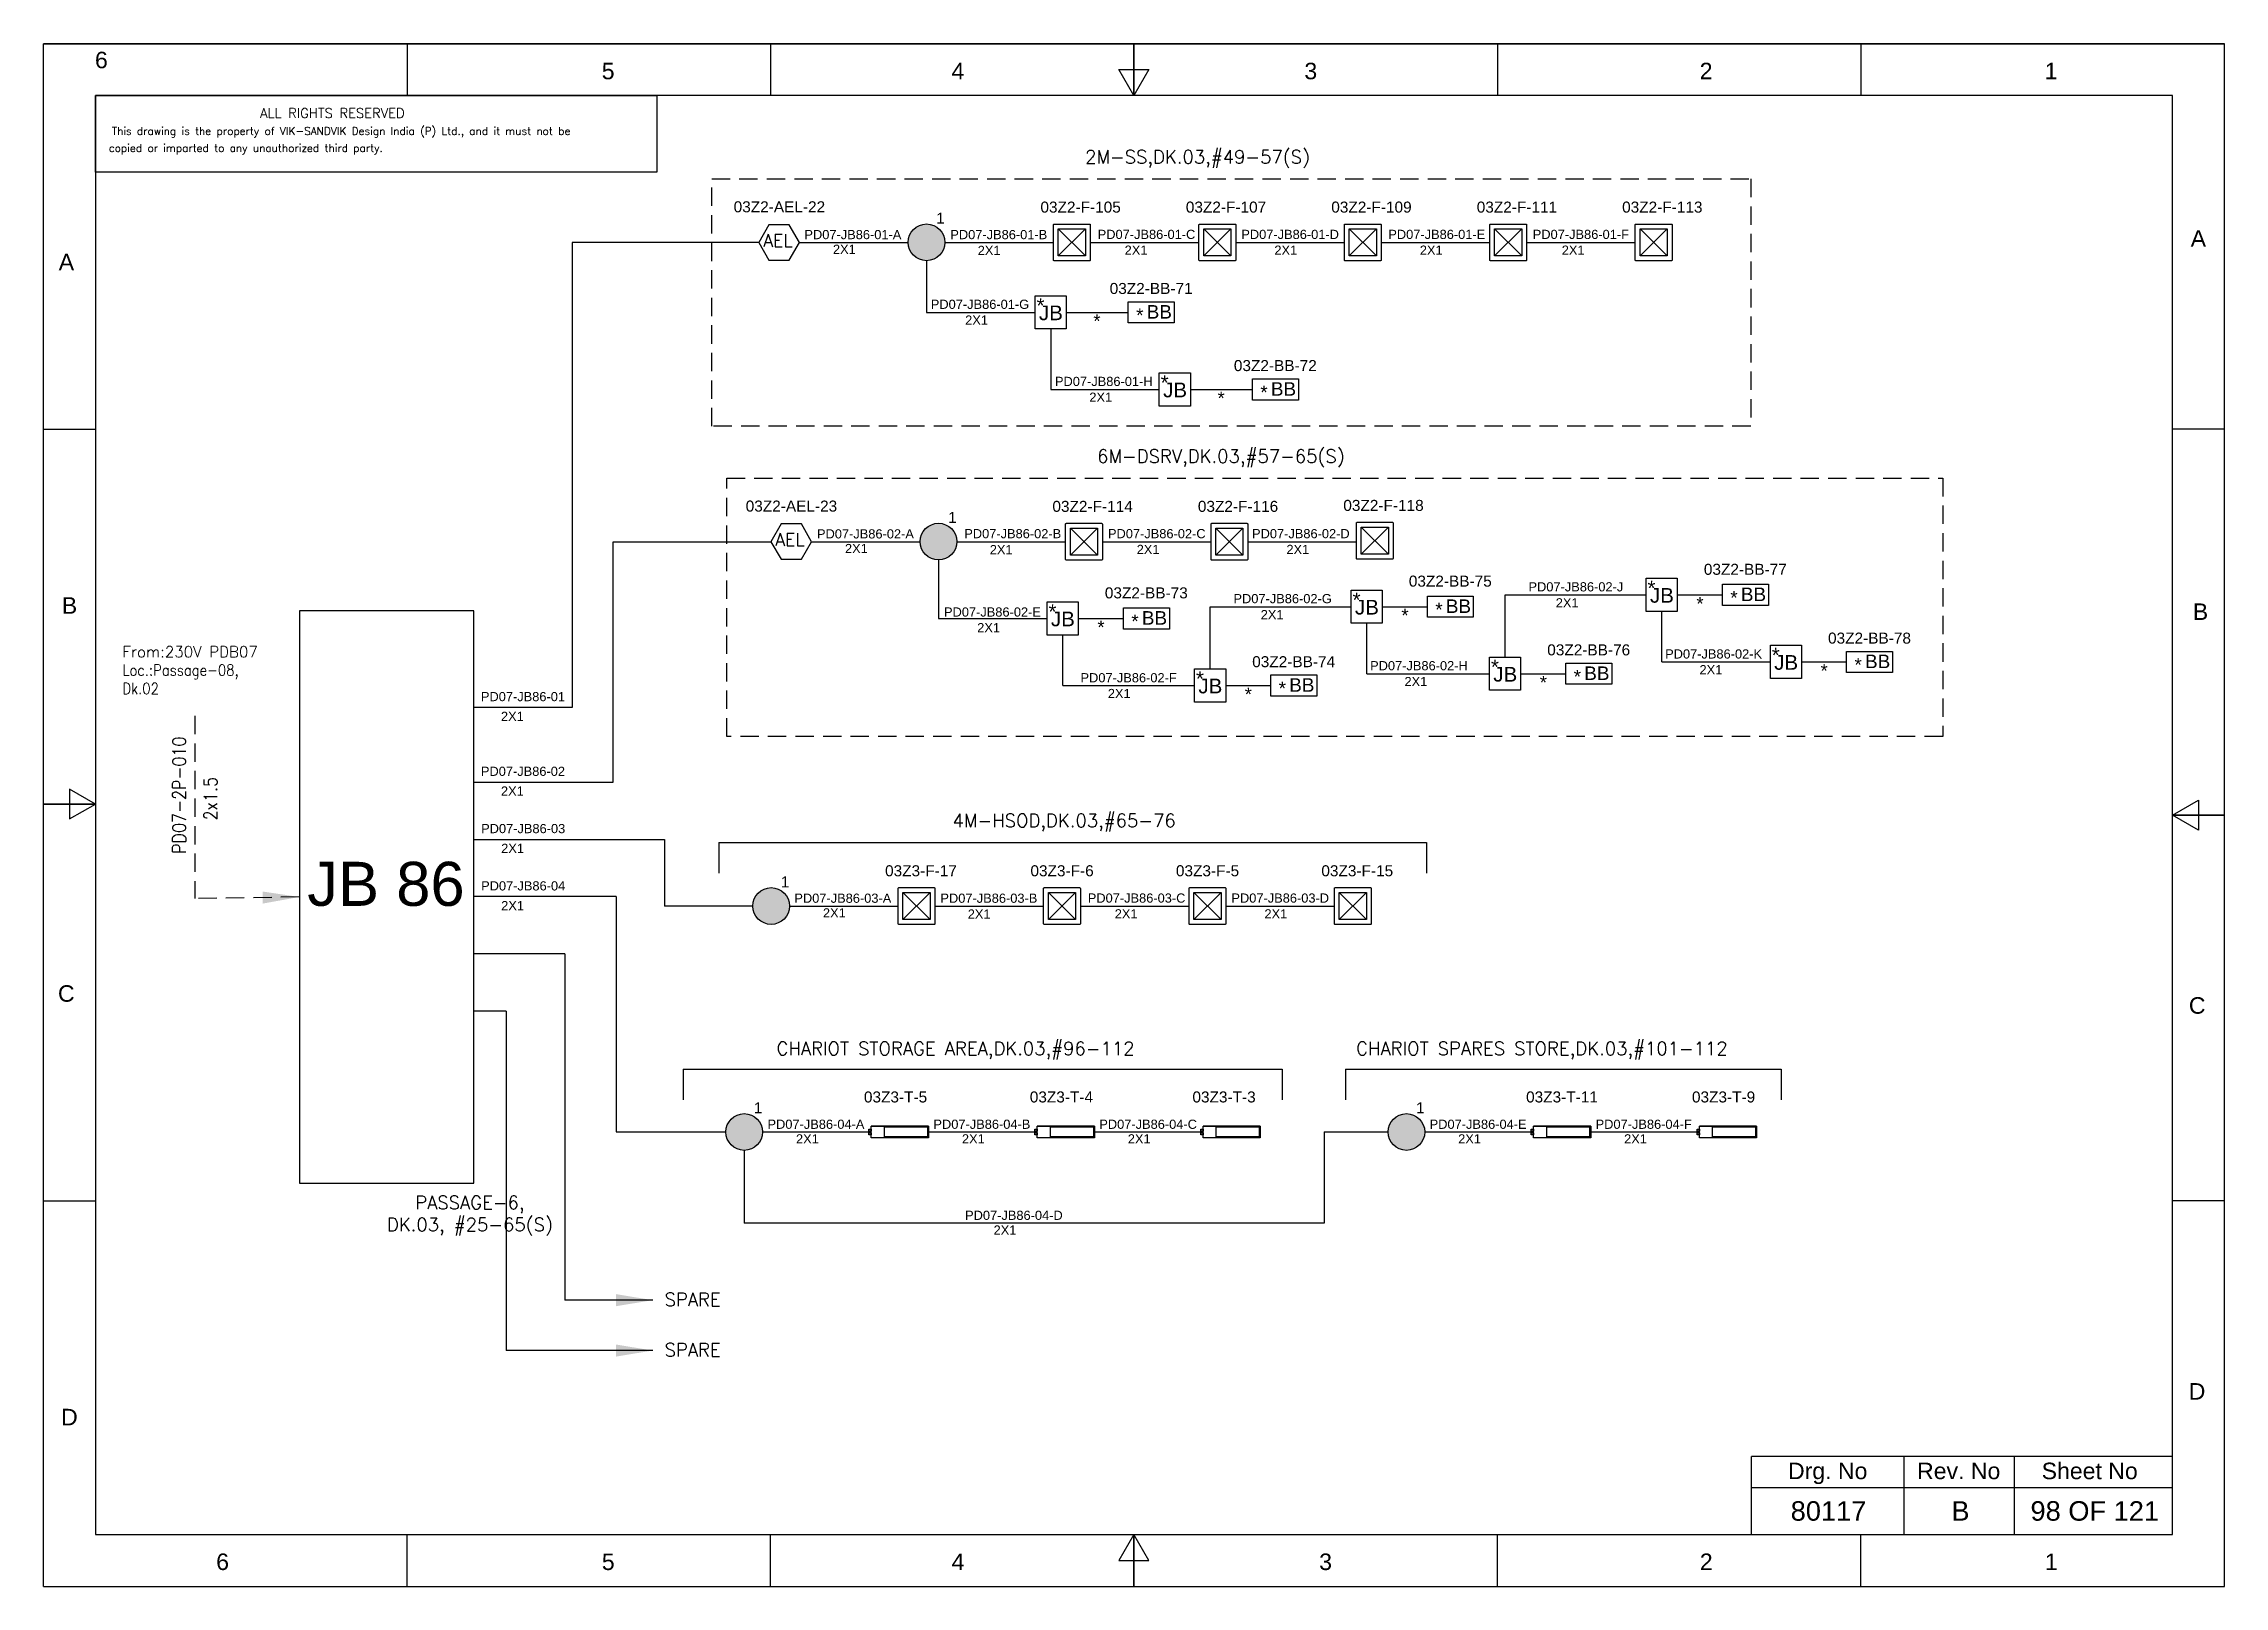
# Model space of a CAD drawing. Header units: inches. Extents: x -3311 to 1429, y -713 to 2436.
# Drawn here: x -340.5 to -43.5, y 98.9 to 309 of the extents above; entities that cross this region are included whole.
import ezdxf
from ezdxf.enums import TextEntityAlignment as Align

# ---------------------------------------------------------------- set-up
doc = ezdxf.new("R2010")
doc.units = ezdxf.units.IN
doc.linetypes.add('HIDDEN', pattern=[0.375, 0.25, -0.125])
doc.linetypes.add('SOLID', pattern=[0])
for name, color, linetype in [('BB', 7, 'Continuous'), ('Fmount', 7, 'Continuous'), ('LINE', 3, 'SOLID')]:
    doc.layers.add(name, color=color, linetype=linetype)
for name, color, linetype, lineweight in [('ELEC_TXT-025', 1, 'Continuous', 25), ('HEL-025', 1, 'Continuous', 25), ('HEL-035', 2, 'Continuous', 35)]:
    doc.layers.add(name, color=color, linetype=linetype, lineweight=lineweight)
doc.styles.add('_NORMAL', font='arial.ttf')
doc.styles.add('ROMAN S', font='romans.shx')
doc.styles.add('ROMANS', font='simplex.shx', dxfattribs={"width": 0.88})
doc.styles.get("Standard").update_dxf_attribs({"font": 'arial.ttf'})
doc.dimstyles.get("Standard").update_dxf_attribs({"dimtxt": 0.18, "dimasz": 0.18, "dimexe": 0.18, "dimexo": 0.0625, "dimgap": 0.09, "dimtad": 0, "dimtih": 1, "dimtoh": 1, "dimdec": 4, "dimzin": 0, "dimdsep": 46, "dimtxsty": 'Standard', "dimcen": 0.09, "dimadec": 0, "dimazin": 0, "dimtfac": 1, "dimtdec": 4, "dimtofl": 0, "dimtmove": 0, "dimatfit": 3, "dimfxl": 1, "dimtolj": 1, "dimtzin": 0, "dimarcsym": 0})

msp = doc.modelspace()

# ---------------------------------------------------------------- texts
at = {"color": 7}
for s, height, p in [('PD07-JB86-01-A', 1.25, (-236.91, 282.38, 0.03)), ('PD07-JB86-01-B', 1.25, (-217.04, 282.38, 0.05)), ('PD07-JB86-01-C', 1.25, (-196.97, 282.41, 0.11)), ('PD07-JB86-01-D', 1.25, (-177.41, 282.41, 0.14)), ('PD07-JB86-01-E', 1.25, (-157.39, 282.41, 0.16)), ('PD07-JB86-01-F', 1.25, (-137.72, 282.41, 0.19)), ('2X1', 1.25, (-233.03, 280.38)), ('2X1', 1.25, (-213.31, 280.23)), ('2X1', 1.25, (-193.3, 280.26, 0.03)), ('2X1', 1.25, (-172.91, 280.26, 0.03)), ('2X1', 1.25, (-153.1, 280.26, 0.03)), ('2X1', 1.25, (-133.77, 280.26, 0.03)), ('PD07-JB86-01-G', 1.25, (-219.7, 272.89, 0.16)), ('2X1', 1.25, (-215.02, 270.74)), ('*', 1.8, (-197.56, 270.33)), ('PD07-JB86-01-H', 1.25, (-202.79, 262.39, 0.16)), ('2X1', 1.25, (-198.11, 260.24)), ('*', 1.8, (-180.65, 259.83)), ('PD07-JB86-02-A', 1.25, (-235.2, 241.63, 0.05)), ('2X1', 1.25, (-231.39, 239.63)), ('PD07-JB86-02-B', 1.25, (-215.14, 241.66, 0.08)), ('2X1', 1.25, (-211.67, 239.48)), ('PD07-JB86-02-C', 1.25, (-195.57, 241.66, 0.14)), ('2X1', 1.25, (-191.66, 239.51, 0.03)), ('PD07-JB86-02-D', 1.25, (-175.95, 241.66, 0.19)), ('2X1', 1.25, (-171.27, 239.51, 0.03)), ('PD07-JB86-02-J', 1.25, (-138.3, 234.42, 0.08)), ('PD07-JB86-02-E', 1.25, (-217.9, 230.99, 0.03)), ('PD07-JB86-02-G', 1.25, (-178.48, 232.81, 0.08)), ('2X1', 1.25, (-174.77, 230.63, -0.03)), ('*', 1.8, (-155.61, 230.25)), ('2X1', 1.25, (-134.59, 232.24, -0.03)), ('*', 1.8, (-115.43, 231.85)), ('2X1', 1.25, (-213.38, 228.86)), ('*', 1.8, (-197.01, 228.64)), ('PD07-JB86-02-K', 1.25, (-119.69, 225.28, 0.16)), ('PD07-JB86-02-F', 1.25, (-199.31, 222.04, 0.03)), ('PD07-JB86-02-H', 1.25, (-159.87, 223.68, 0.16)), ('2X1', 1.25, (-155.19, 221.52)), ('*', 1.8, (-136.76, 221.12)), ('2X1', 1.25, (-115.01, 223.13)), ('*', 1.8, (-98.52, 222.72)), ('PD07-JB86-01', 1.25, (-280.97, 219.47)), ('2X1', 1.25, (-195.59, 219.89, -0.03)), ('*', 1.8, (-176.94, 219.51)), ('2X1', 1.25, (-278.24, 216.78)), ('PD07-JB86-02', 1.25, (-280.97, 209.3)), ('2X1', 1.25, (-278.24, 206.61)), ('PD07-JB86-03', 1.25, (-280.94, 201.5)), ('2X1', 1.25, (-278.21, 198.81)), ('PD07-JB86-04', 1.25, (-280.94, 193.7)), ('PD07-JB86-03-A', 1.25, (-238.28, 192.02, 0.03)), ('PD07-JB86-03-B', 1.25, (-218.39, 192.02, 0.03)), ('PD07-JB86-03-C', 1.25, (-198.32, 192.04, 0.08)), ('PD07-JB86-03-D', 1.25, (-178.76, 192.04, 0.11)), ('2X1', 1.25, (-278.21, 191.01)), ('2X1', 1.25, (-234.39, 190.02)), ('2X1', 1.25, (-214.67, 189.86, -0.03)), ('2X1', 1.25, (-194.65, 189.89)), ('2X1', 1.25, (-174.26, 189.89)), ('PD07-JB86-04-A', 1.25, (-241.94, 161.24, 0.03)), ('2X1', 1.25, (-238.06, 159.25)), ('PD07-JB86-04-B', 1.25, (-219.34, 161.24, 0.03)), ('2X1', 1.25, (-215.46, 159.25)), ('PD07-JB86-04-C', 1.25, (-196.75, 161.24, 0.03)), ('2X1', 1.25, (-192.87, 159.25)), ('PD07-JB86-04-E', 1.25, (-151.76, 161.24, 0.03)), ('2X1', 1.25, (-147.88, 159.25)), ('PD07-JB86-04-F', 1.25, (-129.16, 161.24, 0.03)), ('2X1', 1.25, (-125.28, 159.25)), ('PD07-JB86-04-D', 1.25, (-215.03, 148.84, 0.03)), ('2X1', 1.25, (-211.15, 146.84))]:
    msp.add_text(s, height=height, dxfattribs=at).set_placement(p)
at = {"color": 7, "lineweight": 30}
msp.add_text('JB 86', height=6, dxfattribs=at).set_placement((-293.9, 194.6), align=Align.MIDDLE_CENTER)
at = {"color": 7}
for s, height, p in [('Sheet No', 2.246, (-61.87, 114.66)), ('Drg. No', 2.246, (-97.55, 114.66)), ('Rev. No', 2.246, (-79.71, 114.66)), ('80117', 2.653, (-97.44, 109.21)), ('B', 2.65, (-79.47, 109.21)), ('98 OF 121', 2.653, (-61.18, 109.21))]:
    msp.add_text(s, height=height, dxfattribs=at).set_placement(p, align=Align.MIDDLE_CENTER)
at = {"color": 7, "char_height": 1.8, "attachment_point": 1, "style": '_NORMAL'}
for s, insert, width in [('{\\Fromans|c0;\\C2;2M-SS,DK.03,#49-57(S)}', (-198.69, 294.48, 0.22), 74.3987), ('{\\Fromans|c0;\\C2;6M-DSRV,DK.03,#57-65(S)}', (-197.05, 253.73, 0.22), 74.3987), ('{\\Fromans|c0;\\C2;4M-HSOD,DK.03,#65-76}', (-216.74, 204.11, 0.19), 74.3987), ('{\\Fromans|c0;\\C2;CHARIOT STORAGE AREA,DK.03,#96-112}', (-240.71, 173.09, 0.22), 128.8823), ('{\\Fromans|c0;\\C2;CHARIOT SPARES STORE,DK.03,#101-112}', (-161.78, 173.09, 0.22), 128.8823), ('{\\Fromans|c0;\\C2;SPARE}', (-255.95, 138.91), 8.1658), ('{\\Fromans|c0;\\C2;SPARE}', (-255.95, 132.05), 8.1658)]:
    msp.add_mtext(s, dxfattribs=dict(at, insert=insert, width=width))
at = {"color": 7, "insert": (-329.8, 226.95), "char_height": 1.5, "width": 36.8884, "attachment_point": 1}
msp.add_mtext('{\\Fromans|c0;\\C2;From:230V PDB07 \\P\\Fsimplex|c0;\\W0.88;Loc.:Passage-08,      \\PDk.02}', dxfattribs=at)
at = {"color": 7, "insert": (-322.96, 198.69), "char_height": 1.8, "width": 17.1296, "attachment_point": 1, "rotation": 90, "style": '_NORMAL'}
msp.add_mtext('{\\Fromans|c0;\\W0.88;PD07-2P-010}', dxfattribs=at)
at = {"color": 7, "insert": (-318.69, 203.25), "char_height": 1.8, "attachment_point": 1, "rotation": 90, "style": '_NORMAL'}
msp.add_mtext('{\\Fsimplex|c0;\\W0.88;2x1.5}', dxfattribs=at)
at = {"color": 7, "insert": (-293.77, 152.1), "char_height": 1.8, "attachment_point": 1, "style": '_NORMAL'}
msp.add_mtext('\\pxqc;{\\Fromans|c0;\\C2;PASSAGE-6, \\PDK.03, #25-65(S)}', dxfattribs=at)

# ---------------------------------------------------------------- blocks, each defined once
blk = doc.blocks.new('fr')
at = {"color": 7, "linetype": 'Continuous'}
for p, q in [((33763.99, 4500.4), (33466.99, 4500.4)), ((33466.99, 4500.4), (33763.99, 4500.4)), ((33466.99, 4290.33), (33466.99, 4500.4)), ((33516.49, 4500.4), (33516.49, 4493.33)), ((33565.99, 4500.4), (33565.99, 4493.33)), ((33615.49, 4500.4), (33615.49, 4493.33)), ((33615.49, 4493.33), (33615.49, 4500.4)), ((33615.49, 4500.4), (33615.49, 4493.33)), ((33664.99, 4500.4), (33664.99, 4493.33)), ((33714.49, 4500.4), (33714.49, 4493.33)), ((33763.99, 4290.33), (33763.99, 4500.4)), ((33763.99, 4290.33), (33763.99, 4500.4)), ((33615.49, 4493.33), (33613.45, 4496.87)), ((33613.45, 4496.87), (33617.53, 4496.87)), ((33617.53, 4496.87), (33615.49, 4493.33)), ((33756.92, 4493.33), (33474.06, 4493.33)), ((33474.06, 4493.33), (33474.06, 4297.41)), ((33756.92, 4297.41), (33756.92, 4493.33)), ((33466.99, 4447.89), (33474.06, 4447.89)), ((33763.99, 4447.89), (33756.92, 4447.89)), ((33474.06, 4396.87), (33470.53, 4398.91)), ((33470.53, 4398.91), (33470.53, 4394.83)), ((33466.99, 4396.87), (33474.06, 4396.87)), ((33474.06, 4396.87), (33466.99, 4396.87)), ((33466.99, 4396.87), (33474.06, 4396.87)), ((33470.53, 4394.83), (33474.06, 4396.87)), ((33756.92, 4395.37), (33760.45, 4397.41)), ((33760.45, 4397.41), (33760.45, 4393.33)), ((33763.99, 4395.37), (33756.92, 4395.37)), ((33760.45, 4393.33), (33756.92, 4395.37)), ((33756.92, 4395.37), (33763.99, 4395.37)), ((33763.99, 4395.37), (33756.92, 4395.37)), ((33466.99, 4342.85), (33474.06, 4342.85)), ((33763.99, 4342.85), (33756.92, 4342.85)), ((33474.06, 4297.41), (33756.92, 4297.41)), ((33516.49, 4290.33), (33516.49, 4297.41)), ((33565.99, 4290.33), (33565.99, 4297.41)), ((33615.49, 4297.41), (33613.45, 4293.87)), ((33615.49, 4290.33), (33615.49, 4297.41)), ((33617.53, 4293.87), (33615.49, 4297.41)), ((33615.49, 4297.41), (33615.49, 4290.33)), ((33615.49, 4290.33), (33615.49, 4297.41)), ((33664.99, 4290.33), (33664.99, 4297.41)), ((33714.49, 4290.33), (33714.49, 4297.41)), ((33613.45, 4293.87), (33617.53, 4293.87)), ((33466.99, 4290.33), (33763.99, 4290.33)), ((33466.99, 4290.33), (33763.99, 4290.33))]:
    blk.add_line(p, q, dxfattribs=at)
at = {"color": 7, "style": '_NORMAL'}
for s, p in [('6', (33474.86, 4498.18)), ('5', (33543.88, 4496.68)), ('4', (33591.52, 4496.68)), ('3', (33639.57, 4496.68)), ('2', (33693.41, 4496.68)), ('1', (33740.39, 4496.68)), ('A', (33760.45, 4473.88)), ('A', (33470.1, 4470.68)), ('B', (33470.52, 4423.9)), ('B', (33760.74, 4423.06)), ('C', (33470.08, 4371.07)), ('C', (33760.29, 4369.44)), ('D', (33760.27, 4316.89)), ('D', (33470.51, 4313.39)), ('6', (33491.37, 4293.69)), ('5', (33543.89, 4293.69)), ('4', (33591.53, 4293.69)), ('3', (33641.59, 4293.69)), ('2', (33693.43, 4293.69)), ('1', (33740.41, 4293.69))]:
    blk.add_text(s, height=2.25, dxfattribs=at).set_placement(p, align=Align.MIDDLE_CENTER)
blk = doc.blocks.new('A$C4BAD7D21')
at = {"layer": 'HEL-025'}
blk.add_lwpolyline([(-34000, 0), (-34000, 2086), (-18714, 2086), (-18714, 0)], close=True, dxfattribs=at)
at = {"layer": 'HEL-025', "style": 'ROMANS'}
for s, p in [('This drawing is the property of VIK-SANDVIK Design India (P) Ltd., and it must not be', (-33558, 1016)), (' copied or imparted to any unauthorized third party.', (-33785, 550))]:
    blk.add_text(s, height=210, dxfattribs=at).set_placement(p)
at = {"layer": 'HEL-035', "style": 'ROMANS'}
blk.add_text('     ALL RIGHTS RESERVED', height=262.5, dxfattribs=at).set_placement((-30497, 1476))
blk = doc.blocks.new('FIXED_KEY_SWITCH')
h = blk.add_hatch(color=1)
h.dxf.hatch_style = 1
edge = h.paths.add_edge_path()
edge.add_arc((848.13, 1737.46), 2.5, 0, 360)
at = {"color": 1}
blk.add_circle((848.13, 1737.46), 2.5, dxfattribs=at)
at = {"color": 7, "insert": (849.44, 1741.5), "char_height": 1.5, "attachment_point": 1, "style": '_NORMAL'}
blk.add_mtext_dynamic_manual_height_columns('1', width=1.5, gutter_width=7.5, heights=[0], dxfattribs=at)
blk = doc.blocks.new('SWT')
blk.add_blockref('FIXED_KEY_SWITCH', (0, 0))
blk.add_attdef('TAG_NO', (844.55, 1741.11), '', height=1.5)
blk = doc.blocks.new('AEL')
at = {"color": 4}
blk.add_lwpolyline([(989.98, -190.09), (992.75, -190.09), (994.14, -187.69), (992.75, -185.28), (989.98, -185.28), (988.59, -187.69)], close=True, dxfattribs=at)
at = {"color": 4, "style": 'ROMANS'}
blk.add_text('AEL', height=1.725, dxfattribs=at).set_placement((989.2, -188.27))
blk = doc.blocks.new('AEL_L')
blk.add_blockref('AEL', (0, 0))
blk.add_attdef('TAG_NO', (986.55, -183.59), '', height=1.5)
blk = doc.blocks.new('LED FLUSH MOUNT')
for p, q in [((114818, 79432), (114604, 79219)), ((114604, 79432), (114818, 79219))]:
    blk.add_line(p, q)
blk.add_lwpolyline([(114572, 79470), (114850, 79470, -0.414214), (114856, 79464), (114856, 79186, -0.414214), (114850, 79180), (114572, 79180, -0.414214), (114566, 79186), (114566, 79464, -0.414214)], format="xyb", close=True)
blk.add_lwpolyline([(114604, 79432), (114818, 79432), (114818, 79219), (114604, 79219)], close=True)
blk = doc.blocks.new('LED Flush Mounted Light 22W')
blk.add_blockref('LED FLUSH MOUNT', (0, 0))
at = {"style": 'ROMANS', "width": 0.7}
blk.add_attdef('TAG_NO.:', (113905, 79579), '', height=250, dxfattribs=at)
blk = doc.blocks.new('bunk_light')
blk.add_lwpolyline([(17773, 202986), (18112, 202986), (18112, 202830), (17773, 202830)], close=True)
at = {"char_height": 100, "attachment_point": 1}
for s, insert in [('*', (17831, 202937)), ('BB', (17909, 202962))]:
    blk.add_mtext_dynamic_manual_height_columns(s, width=182.6, gutter_width=7.5, heights=[0], dxfattribs=dict(at, insert=insert))
blk = doc.blocks.new('LED_BUNK _LIGHT')
at = {"xscale": 0.8, "yscale": 0.8, "zscale": 0.8}
blk.add_blockref('bunk_light', (4436, 38936), dxfattribs=at)
at = {"style": 'ROMAN S', "width": 0.7}
blk.add_attdef('TAG_NO:', text='', height=250, dxfattribs=at).set_placement((18767, 201415), align=Align.CENTER)
blk = doc.blocks.new('2A')
at = {"color": 7, "lineweight": -3, "ltscale": 2.5}
blk.add_line((790.02, 1997.62, -0.03), (782.23, 1997.62, -0.03), dxfattribs=at)
at = {"color": 7, "lineweight": -3, "ltscale": 2.5, "elevation": -0.03}
for points in [[(781.91, 1997.21), (782.23, 1997.21), (782.23, 1996.94), (781.91, 1996.94)], [(781.91, 1996.7), (782.23, 1996.7), (782.23, 1996.44), (781.91, 1996.44)], [(782.23, 1997.62), (790.02, 1997.62), (790.02, 1996.02), (782.23, 1996.02)], [(784.03, 1997.5), (789.88, 1997.5), (789.88, 1996.14), (784.03, 1996.14)]]:
    blk.add_lwpolyline(points, close=True, dxfattribs=at)
blk = doc.blocks.new('LED TUBE LIGHT 30W')
blk.add_blockref('2A', (179.91, -357.89))
blk.add_attdef('TAG_NO.', (962.52, 1642.97), '', height=1.5)
blk = doc.blocks.new('JB')
blk.add_lwpolyline([(1661.35, 1973.02), (1665.59, 1973.02), (1665.59, 1968.5), (1661.35, 1968.5)], close=True)
at = {"color": 7}
for s, p in [('*', (1661.54, 1970.68)), ('JB', (1661.87, 1969.69))]:
    blk.add_text(s, height=2, dxfattribs=at).set_placement(p)
blk = doc.blocks.new('JB_FOR_BUNKLIGHT')
blk.add_blockref('JB', (0, 0))
blk.add_attdef('TAG_NO:', (1659.46, 1975.19), '', height=1.5)

# ---------------------------------------------------------------- linework, layer by layer
for p, q in [((-268.54, 281.94), (-268.54, 218.63)), ((-243.13, 281.94), (-268.54, 281.94)), ((-220.28, 279.44), (-220.28, 272.42)), ((-201.26, 272.42), (-192.82, 272.42)), ((-203.37, 270.17), (-203.37, 261.92)), ((-184.35, 261.92), (-175.9, 261.92)), ((-262.97, 208.46), (-262.97, 241.19)), ((-305.7, 231.76), (-305.7, 153.86)), ((-281.95, 231.76), (-305.7, 231.76)), ((-281.95, 153.86), (-281.95, 231.76)), ((-158.22, 232.34), (-152.07, 232.34)), ((-118.04, 233.95), (-111.89, 233.95)), ((-199.62, 230.74), (-193.47, 230.74)), ((-139.37, 223.21), (-133.22, 223.21)), ((-101.13, 224.82), (-94.98, 224.82)), ((-179.55, 221.61), (-173.4, 221.61)), ((-268.54, 218.63), (-281.95, 218.63)), ((-281.95, 208.46), (-262.97, 208.46)), ((-248.57, 200.24, -0.03), (-152.18, 200.24, -0.03)), ((-262.57, 192.86), (-281.95, 192.86)), ((-262.57, 192.86), (-262.57, 160.81)), ((-243.94, 191.58), (-255.96, 191.58)), ((-269.54, 185.06), (-281.95, 185.06)), ((-269.54, 185.06), (-269.54, 137.91)), ((-277.54, 177.26), (-281.95, 177.26)), ((-277.54, 177.26), (-277.54, 131.05)), ((-253.41, 169.38, -0.05), (-171.87, 169.38, -0.05)), ((-163.23, 169.38, -0.05), (-103.9, 169.38, -0.05)), ((-245.11, 158.31), (-245.11, 148.4)), ((-305.7, 153.86), (-281.95, 153.86))]:
    msp.add_line(p, q)
at = {"color": 7, "linetype": 'Continuous'}
for p, q in [((-50.6, 116.61), (-107.92, 116.61)), ((-107.92, 106.01), (-107.92, 116.61)), ((-87.15, 106.01), (-87.15, 116.61)), ((-72.13, 106.01), (-72.13, 116.61)), ((-107.92, 112.42), (-50.6, 112.42))]:
    msp.add_line(p, q, dxfattribs=at)
at = {"linetype": 'HIDDEN', "ltscale": 10}
for points in [[(-249.53, 290.6), (-108.04, 290.6), (-108.04, 256.9), (-249.53, 256.9)], [(-247.49, 249.85), (-81.88, 249.85), (-81.88, 214.66), (-247.49, 214.66)]]:
    msp.add_lwpolyline(points, close=True, dxfattribs=at)
msp.add_lwpolyline([(-319.91, 217.47), (-319.91, 192.59)], dxfattribs=at)
at = {"layer": 'LINE', "color": 0}
for p, q in [((-237.58, 281.94), (-222.78, 281.94)), ((-217.78, 281.94, 0.03), (-202.99, 281.94, 0.03)), ((-197.98, 281.94, 0.03), (-183.18, 281.94, 0.03)), ((-178.17, 281.94, 0.03), (-163.38, 281.94, 0.03)), ((-158.36, 281.94, 0.03), (-143.57, 281.94, 0.03)), ((-138.56, 281.94, 0.03), (-123.76, 281.94, 0.03)), ((-220.28, 272.42), (-205.49, 272.42)), ((-203.37, 261.92), (-188.58, 261.92)), ((-262.97, 241.19), (-241.5, 241.19)), ((-235.94, 241.19), (-221.15, 241.19)), ((-216.15, 241.19, 0.03), (-201.35, 241.19, 0.03)), ((-196.34, 241.19, 0.03), (-181.54, 241.19, 0.03)), ((-176.53, 241.19, 0.03), (-161.74, 241.19, 0.03)), ((-218.65, 238.69), (-218.65, 230.74)), ((-181.66, 232.34), (-162.45, 232.34)), ((-181.66, 223.86), (-181.66, 232.34)), ((-141.48, 233.95), (-122.27, 233.95)), ((-141.48, 225.47), (-141.48, 233.95)), ((-120.16, 224.82), (-120.16, 231.69)), ((-218.65, 230.74), (-203.85, 230.74)), ((-160.33, 223.21), (-160.33, 230.09)), ((-201.73, 221.61), (-201.73, 228.48)), ((-160.33, 223.21), (-143.6, 223.21)), ((-120.16, 224.82), (-105.36, 224.82)), ((-201.73, 221.61), (-183.78, 221.61)), ((-281.92, 200.66), (-255.96, 200.66)), ((-255.96, 200.66), (-255.96, 191.58)), ((-248.57, 200.24, -0.03), (-248.57, 196.05, -0.03)), ((-152.18, 200.24, -0.03), (-152.18, 196.05, -0.03)), ((-238.94, 191.58), (-224.15, 191.58)), ((-219.14, 191.58), (-204.34, 191.58)), ((-199.33, 191.58), (-184.54, 191.58)), ((-179.52, 191.58), (-164.73, 191.58)), ((-253.41, 169.38, -0.05), (-253.41, 165.19, -0.05)), ((-171.87, 169.38, -0.05), (-171.87, 165.19, -0.05)), ((-163.23, 169.38, -0.05), (-163.23, 165.19, -0.05)), ((-103.9, 169.38, -0.05), (-103.9, 165.19, -0.05)), ((-262.57, 160.81), (-247.61, 160.81)), ((-242.61, 160.81), (-227.81, 160.81)), ((-220.01, 160.81), (-205.22, 160.81)), ((-197.42, 160.81), (-182.62, 160.81)), ((-166.13, 160.81), (-157.43, 160.81)), ((-152.43, 160.81), (-137.63, 160.81)), ((-129.83, 160.81), (-115.04, 160.81))]:
    msp.add_line(p, q, dxfattribs=at)
at = {"layer": 'LINE', "color": 7}
msp.add_lwpolyline([(-166.13, 160.81), (-166.13, 148.4), (-245.11, 148.4)], dxfattribs=at)

# ---------------------------------------------------------------- block references
for name, p in [('fr', (-33807.52, -4191.4)), ('SWT', (-1068.41, -1455.51)), ('JB_FOR_BUNKLIGHT', (-1866.84, -1698.34)), ('JB_FOR_BUNKLIGHT', (-1849.93, -1708.84)), ('SWT', (-1066.78, -1496.26)), ('JB_FOR_BUNKLIGHT', (-1783.63, -1736.81)), ('JB_FOR_BUNKLIGHT', (-1865.21, -1740.02)), ('JB_FOR_BUNKLIGHT', (-1823.8, -1738.42)), ('JB_FOR_BUNKLIGHT', (-1766.71, -1745.94)), ('JB_FOR_BUNKLIGHT', (-1845.13, -1749.15)), ('JB_FOR_BUNKLIGHT', (-1804.96, -1747.55)), ('SWT', (-1089.57, -1545.88)), ('SWT', (-1093.24, -1576.65)), ('SWT', (-1003.06, -1576.65))]:
    msp.add_blockref(name, p)
ref = msp.add_blockref('AEL_L', (-1231.72, 469.63))
ref.add_attrib('TAG_NO', '03Z2-AEL-22', (-246.55, 286.04), dxfattribs={"color": 4, "height": 1.5})
ref = msp.add_blockref('AEL_L', (-1230.08, 428.88))
ref.add_attrib('TAG_NO', '03Z2-AEL-23', (-244.91, 245.29), dxfattribs={"color": 4, "height": 1.5})
ref = msp.add_blockref('LED TUBE LIGHT 30W', (-1189.94, -1478.12, 0.03))
ref.add_attrib('TAG_NO.', '03Z3-T-5', (-228.81, 164.83, 0.03), dxfattribs={"height": 1.5})
ref = msp.add_blockref('LED TUBE LIGHT 30W', (-1167.35, -1478.12, 0.03))
ref.add_attrib('TAG_NO.', '03Z3-T-4', (-206.22, 164.83, 0.03), dxfattribs={"height": 1.5})
ref = msp.add_blockref('LED TUBE LIGHT 30W', (-1144.76, -1478.12, 0.03))
ref.add_attrib('TAG_NO.', '03Z3-T-3', (-184.07, 164.83, 0.03), dxfattribs={"height": 1.5})
ref = msp.add_blockref('LED TUBE LIGHT 30W', (-1099.76, -1478.12, 0.03))
ref.add_attrib('TAG_NO.', '03Z3-T-11', (-138.63, 164.83, 0.03), dxfattribs={"height": 1.5})
ref = msp.add_blockref('LED TUBE LIGHT 30W', (-1077.17, -1478.12, 0.03))
ref.add_attrib('TAG_NO.', '03Z3-T-9', (-116.04, 164.83, 0.03), dxfattribs={"height": 1.5})
at = {"layer": 'BB'}
ref = msp.add_blockref('LED_BUNK _LIGHT', (-622.6, -4364.67), dxfattribs=dict(at, xscale=0.02304, yscale=0.02304, zscale=0.02304))
ref.add_attrib('TAG_NO:', '03Z2-BB-71', dxfattribs={"layer": '0', "height": 1.5}).set_placement((-189.69, 274.47, 0), align=Align.BOTTOM_CENTER)
ref = msp.add_blockref('LED_BUNK _LIGHT', (-605.69, -4375.17), dxfattribs=dict(at, xscale=0.02304, yscale=0.02304, zscale=0.02304))
ref.add_attrib('TAG_NO:', '03Z2-BB-72', dxfattribs={"layer": '0', "height": 1.5}).set_placement((-172.78, 263.97, 0), align=Align.BOTTOM_CENTER)
ref = msp.add_blockref('LED_BUNK _LIGHT', (-541.68, -4403.14), dxfattribs=dict(at, xscale=0.02304, yscale=0.02304, zscale=0.02304))
ref.add_attrib('TAG_NO:', '03Z2-BB-77', dxfattribs={"layer": '0', "height": 1.5}).set_placement((-108.77, 236.23, 0), align=Align.BOTTOM_CENTER)
ref = msp.add_blockref('LED_BUNK _LIGHT', (-623.26, -4406.35), dxfattribs=dict(at, xscale=0.02304, yscale=0.02304, zscale=0.02304))
ref.add_attrib('TAG_NO:', '03Z2-BB-73', dxfattribs={"layer": '0', "height": 1.5}).set_placement((-190.35, 233.02, 0), align=Align.BOTTOM_CENTER)
ref = msp.add_blockref('LED_BUNK _LIGHT', (-581.86, -4404.75), dxfattribs=dict(at, xscale=0.02304, yscale=0.02304, zscale=0.02304))
ref.add_attrib('TAG_NO:', '03Z2-BB-75', dxfattribs={"layer": '0', "height": 1.5}).set_placement((-148.95, 234.62, 0), align=Align.BOTTOM_CENTER)
ref = msp.add_blockref('LED_BUNK _LIGHT', (-524.77, -4412.27), dxfattribs=dict(at, xscale=0.02304, yscale=0.02304, zscale=0.02304))
ref.add_attrib('TAG_NO:', '03Z2-BB-78', dxfattribs={"layer": '0', "height": 1.5}).set_placement((-91.86, 226.86, 0), align=Align.BOTTOM_CENTER)
ref = msp.add_blockref('LED_BUNK _LIGHT', (-563.01, -4413.88), dxfattribs=dict(at, xscale=0.02304, yscale=0.02304, zscale=0.02304))
ref.add_attrib('TAG_NO:', '03Z2-BB-76', dxfattribs={"layer": '0', "height": 1.5}).set_placement((-130.1, 225.26, 0), align=Align.BOTTOM_CENTER)
ref = msp.add_blockref('LED_BUNK _LIGHT', (-603.19, -4415.48), dxfattribs=dict(at, xscale=0.02304, yscale=0.02304, zscale=0.02304))
ref.add_attrib('TAG_NO:', '03Z2-BB-74', dxfattribs={"layer": '0', "height": 1.5}).set_placement((-170.28, 223.65, 0), align=Align.BOTTOM_CENTER)
at = {"layer": 'ELEC_TXT-025', "color": 0, "xscale": 0.005, "yscale": 0.005, "zscale": 0.005}
msp.add_blockref('A$C4BAD7D21', (-163.45, 291.51), dxfattribs=at)
at = {"layer": 'Fmount'}
ref = msp.add_blockref('LED Flush Mounted Light 22W', (-2182.69, -1088.8, 0.03), dxfattribs=dict(at, xscale=0.01728, yscale=0.01728, zscale=0.01728))
ref.add_attrib('TAG_NO.:', '03Z2-F-105', dxfattribs={"layer": '0', "height": 1.5}).set_placement((-204.77, 285.55, 0.03), align=Align.BOTTOM_LEFT)
ref = msp.add_blockref('LED Flush Mounted Light 22W', (-2162.88, -1088.8, 0.03), dxfattribs=dict(at, xscale=0.01728, yscale=0.01728, zscale=0.01728))
ref.add_attrib('TAG_NO.:', '03Z2-F-107', dxfattribs={"layer": '0', "height": 1.5}).set_placement((-184.97, 285.55, 0.03), align=Align.BOTTOM_LEFT)
ref = msp.add_blockref('LED Flush Mounted Light 22W', (-2143.07, -1088.8, 0.03), dxfattribs=dict(at, xscale=0.01728, yscale=0.01728, zscale=0.01728))
ref.add_attrib('TAG_NO.:', '03Z2-F-109', dxfattribs={"layer": '0', "height": 1.5}).set_placement((-165.16, 285.55, 0.03), align=Align.BOTTOM_LEFT)
ref = msp.add_blockref('LED Flush Mounted Light 22W', (-2123.27, -1088.8, 0.03), dxfattribs=dict(at, xscale=0.01728, yscale=0.01728, zscale=0.01728))
ref.add_attrib('TAG_NO.:', '03Z2-F-111', dxfattribs={"layer": '0', "height": 1.5}).set_placement((-145.35, 285.55, 0.03), align=Align.BOTTOM_LEFT)
ref = msp.add_blockref('LED Flush Mounted Light 22W', (-2103.46, -1088.8, 0.03), dxfattribs=dict(at, xscale=0.01728, yscale=0.01728, zscale=0.01728))
ref.add_attrib('TAG_NO.:', '03Z2-F-113', dxfattribs={"layer": '0', "height": 1.5}).set_placement((-125.55, 285.55, 0.03), align=Align.BOTTOM_LEFT)
ref = msp.add_blockref('LED Flush Mounted Light 22W', (-2181.05, -1129.55, 0.03), dxfattribs=dict(at, xscale=0.01728, yscale=0.01728, zscale=0.01728))
ref.add_attrib('TAG_NO.:', '03Z2-F-114', dxfattribs={"layer": '0', "height": 1.5}).set_placement((-203.14, 244.8, 0.03), align=Align.BOTTOM_LEFT)
ref = msp.add_blockref('LED Flush Mounted Light 22W', (-2161.24, -1129.55, 0.03), dxfattribs=dict(at, xscale=0.01728, yscale=0.01728, zscale=0.01728))
ref.add_attrib('TAG_NO.:', '03Z2-F-116', dxfattribs={"layer": '0', "height": 1.5}).set_placement((-183.33, 244.8, 0.03), align=Align.BOTTOM_LEFT)
ref = msp.add_blockref('LED Flush Mounted Light 22W', (-2141.44, -1129.41, 0.03), dxfattribs=dict(at, xscale=0.01728, yscale=0.01728, zscale=0.01728))
ref.add_attrib('TAG_NO.:', '03Z2-F-118', dxfattribs={"layer": '0', "height": 1.5}).set_placement((-163.52, 244.93, 0.03), align=Align.BOTTOM_LEFT)
ref = msp.add_blockref('LED Flush Mounted Light 22W', (-2203.85, -1179.16), dxfattribs=dict(at, xscale=0.01728, yscale=0.01728, zscale=0.01728))
ref.add_attrib('TAG_NO.:', '03Z3-F-17', dxfattribs={"layer": '0', "height": 1.5}).set_placement((-225.93, 195.18), align=Align.BOTTOM_LEFT)
ref = msp.add_blockref('LED Flush Mounted Light 22W', (-2184.04, -1179.16), dxfattribs=dict(at, xscale=0.01728, yscale=0.01728, zscale=0.01728))
ref.add_attrib('TAG_NO.:', '03Z3-F-6', dxfattribs={"layer": '0', "height": 1.5}).set_placement((-206.13, 195.18), align=Align.BOTTOM_LEFT)
ref = msp.add_blockref('LED Flush Mounted Light 22W', (-2164.23, -1179.16), dxfattribs=dict(at, xscale=0.01728, yscale=0.01728, zscale=0.01728))
ref.add_attrib('TAG_NO.:', '03Z3-F-5', dxfattribs={"layer": '0', "height": 1.5}).set_placement((-186.32, 195.18), align=Align.BOTTOM_LEFT)
ref = msp.add_blockref('LED Flush Mounted Light 22W', (-2144.43, -1179.16), dxfattribs=dict(at, xscale=0.01728, yscale=0.01728, zscale=0.01728))
ref.add_attrib('TAG_NO.:', '03Z3-F-15', dxfattribs={"layer": '0', "height": 1.5}).set_placement((-166.51, 195.18), align=Align.BOTTOM_LEFT)

msp.set_redraw_order([(e.dxf.handle, doc.entitydb.next_handle()) for e in msp.query("TEXT MTEXT ATTDEF DIMENSION ARC_DIMENSION")])  # texts and dimensions are drawn at this point

# ---------------------------------------------------------------- leaders
at = {"linetype": 'HIDDEN', "ltscale": 10}
msp.add_leader([(-305.7, 192.81), (-319.91, 192.59)], dimstyle='Standard', override={"dimasz": 5, "dimarcsym": 1}, dxfattribs=at)
for points in [[(-257.57, 137.91), (-269.54, 137.91)], [(-257.57, 131.05), (-277.54, 131.05)]]:
    msp.add_leader(points, dimstyle='Standard', override={"dimasz": 5, "dimarcsym": 1})

doc.saveas('drawing.dxf')
